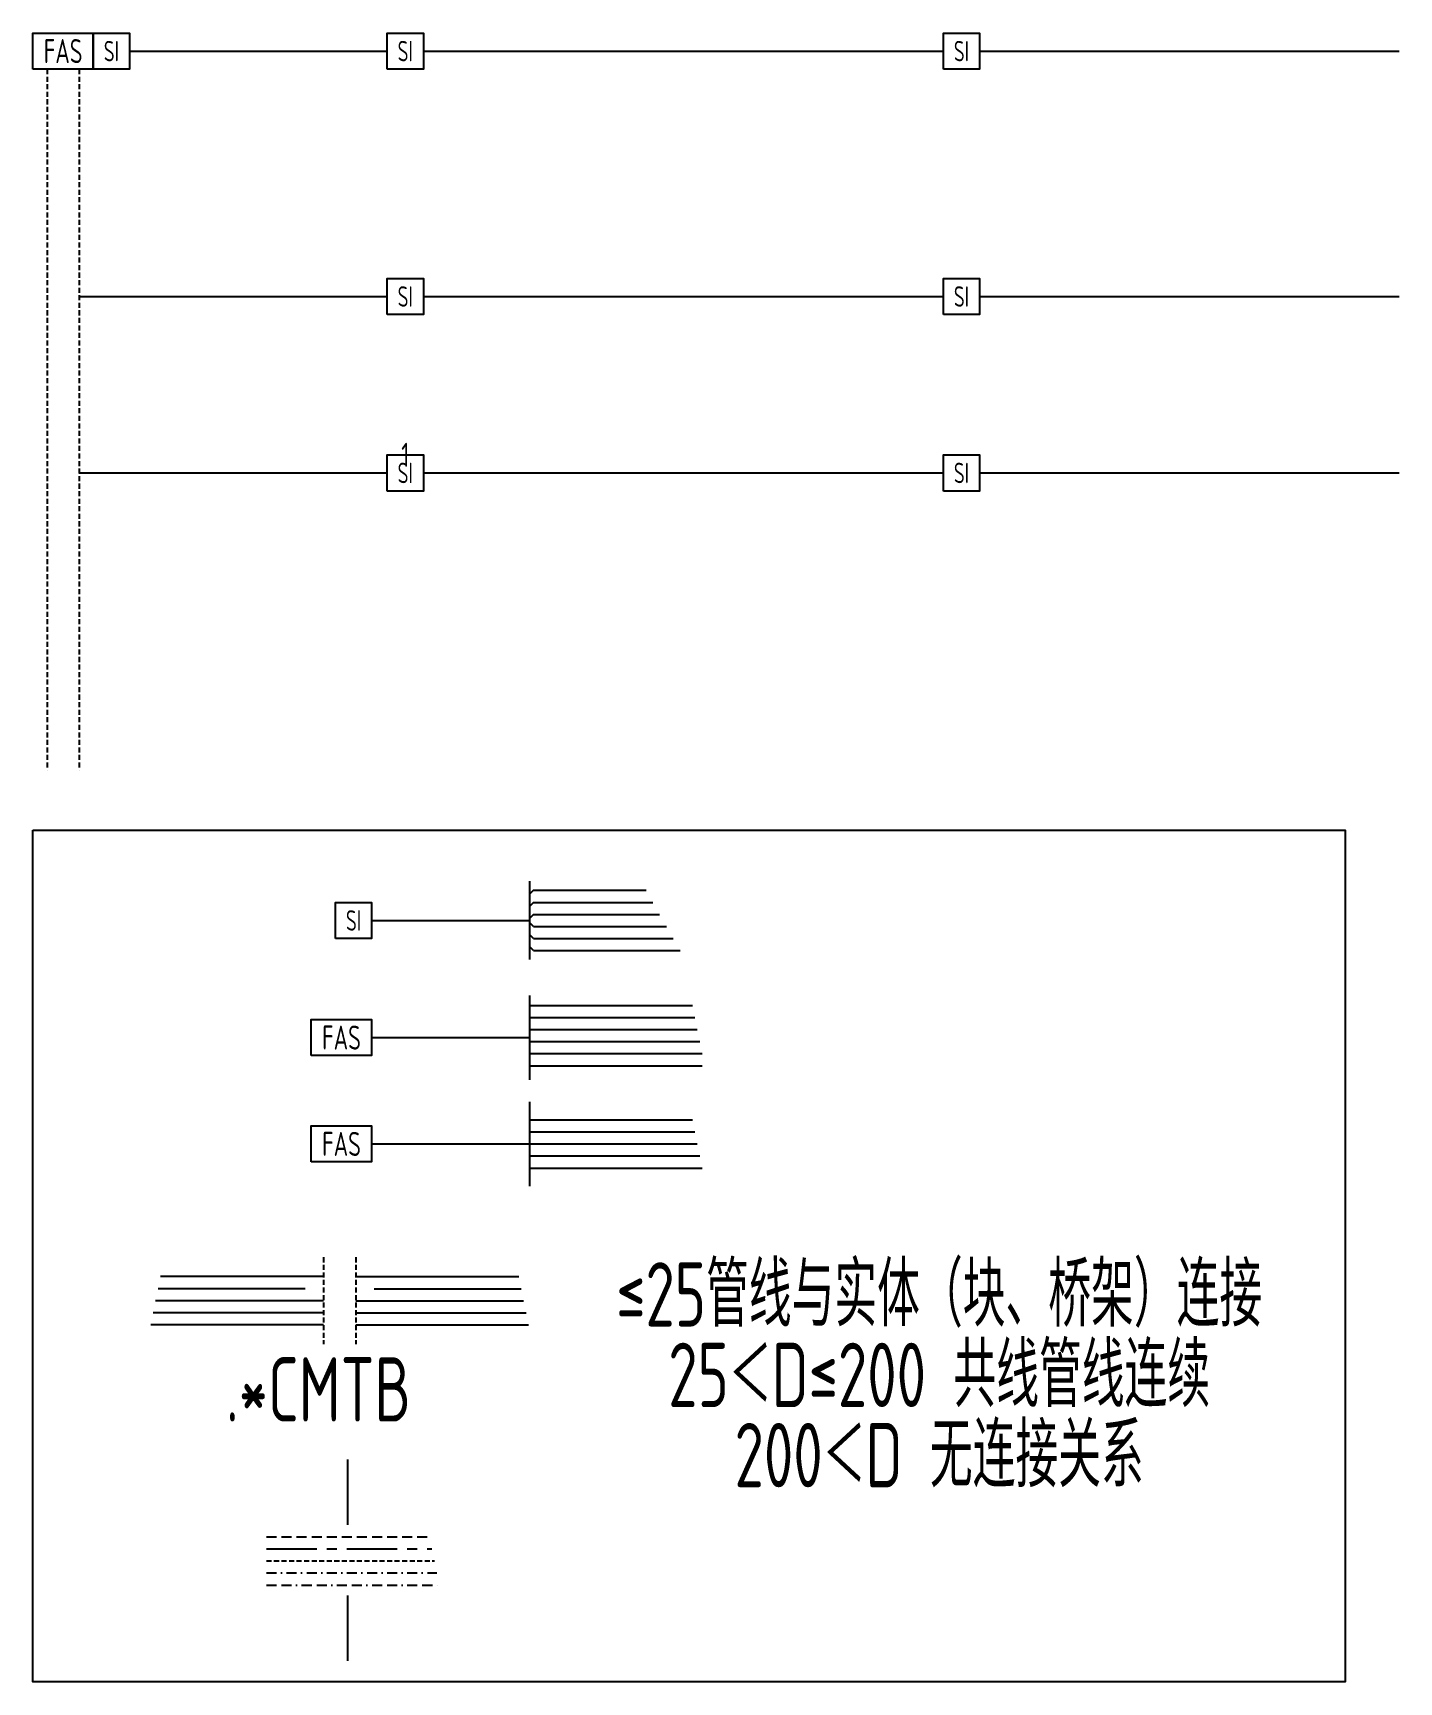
# Model space of a CAD drawing. Header units: millimetres. Extents: x -610917 to 349982, y -134386 to 298175.
# Drawn here: x -129429 to -112443, y 163821 to 184335 of the extents above; entities that cross this region are included whole.
import ezdxf
from ezdxf.enums import TextEntityAlignment as Align

# ---------------------------------------------------------------- set-up
doc = ezdxf.new("R2010")
doc.units = ezdxf.units.MM
doc.header["$LTSCALE"] = 500
doc.header["$MEASUREMENT"] = 0
for name, pattern in [('BORDER2', [0.875, 0.25, -0.125, 0.25, -0.125, 0, -0.125]), ('CENTER', [2, 1.25, -0.25, 0.25, -0.25]), ('DASHDOT2', [0.5, 0.25, -0.125, 0, -0.125]), ('HIDDEN', [0.375, 0.25, -0.125]), ('HIDDEN2', [0.1875, 0.125, -0.0625])]:
    doc.linetypes.add(name, pattern=pattern)
doc.layers.get('0').update_dxf_attribs({"linetype": 'CONTINUOUS'})
for name, color, linetype in [('E-EFPS-WIRE', 1, 'BORDER2'), ('E-FAS-DEVC', 3, 'CONTINUOUS'), ('E-FAS-EQPM', 2, 'CONTINUOUS'), ('E-FAS-WIRE', 4, 'CONTINUOUS'), ('E-FAS-WIRE2', 1, 'CENTER'), ('E-FAS-WIRE5', 4, 'HIDDEN'), ('E-FAS-WIRE6', 6, 'HIDDEN2'), ('E-FAS-WIRE7', 2, 'DASHDOT2'), ('E-TELE-CMTBX', 3, 'HIDDEN2'), ('E-UNIV-EL', 140, 'CONTINUOUS'), ('E-UNIV-NOTE', 6, 'CONTINUOUS'), ('说明', 7, 'CONTINUOUS')]:
    doc.layers.add(name, color=color, linetype=linetype)
doc.layers.add('E-FAS-NUMB', color=6, linetype='CONTINUOUS', plot=False)
doc.styles.add('TH-STYLE3', font='tssdeng.shx', dxfattribs={"width": 0.7, "bigfont": 'tssdchn.shx'})

msp = doc.modelspace()

# ---------------------------------------------------------------- texts
at = {"layer": 'E-FAS-NUMB', "style": 'TH-STYLE3', "width": 0.7}
msp.add_text('1', height=300, dxfattribs=at).set_placement((-124800, 179087), align=Align.MIDDLE)
at = {"layer": 'E-UNIV-NOTE', "style": 'TH-STYLE3', "width": 0.7}
for s, p in [('≤25管线与实体（块、桥架）连接', (-118161, 168684)), ('25＜D≤200 共线管线连续', (-118161, 167684)), ('.*CMTB', (-125878, 167463)), ('200＜D 无连接关系', (-118161, 166684))]:
    msp.add_text(s, height=800, dxfattribs=at).set_placement(p, align=Align.MIDDLE)

# ---------------------------------------------------------------- blocks, each defined once
blk = doc.blocks.new('E-BFAS010')
blk.add_lwpolyline([(-2.5, -1.5), (-2.5, 1.5), (2.5, 1.5), (2.5, -1.5)], close=True)
at = {"layer": 'E-UNIV-EL', "style": 'TH-STYLE3', "width": 0.7}
blk.add_attdef('BOX', text='', height=2, dxfattribs=at).set_placement((0, 0), align=Align.MIDDLE)
blk = doc.blocks.new('E-BFAS540')
blk.add_lwpolyline([(-1.5, -1.5), (-1.5, 1.5), (1.5, 1.5), (1.5, -1.5)], close=True)
at = {"layer": 'E-UNIV-EL', "style": 'TH-STYLE3', "width": 0.7}
blk.add_attdef('F', text='', height=1.7, dxfattribs=at).set_placement((0, 0), align=Align.MIDDLE)

# ---------------------------------------------------------------- linework, layer by layer
at = {"layer": 'E-EFPS-WIRE'}
msp.add_line((-126526, 165027), (-124378, 165027), dxfattribs=at)
at = {"layer": 'E-FAS-WIRE'}
for p, q in [((-123257, 173782), (-123257, 172807)), ((-123207, 173670), (-123257, 173620)), ((-123207, 173670), (-121806, 173670)), ((-123207, 173520), (-123257, 173470)), ((-123207, 173370), (-123257, 173320)), ((-123207, 173520), (-121721, 173520)), ((-123207, 173370), (-121637, 173370)), ((-125218, 173295), (-123257, 173295)), ((-123207, 173220), (-123257, 173270)), ((-123207, 173220), (-121552, 173220)), ((-123207, 173070), (-123257, 173120)), ((-123207, 172920), (-123257, 172970)), ((-123207, 173070), (-121468, 173070)), ((-123207, 172920), (-121383, 172920)), ((-123257, 172363), (-123257, 171313)), ((-123257, 172238), (-121230, 172238)), ((-123257, 172088), (-121200, 172088)), ((-123257, 171938), (-121169, 171938)), ((-125218, 171838), (-123257, 171838)), ((-123257, 171788), (-121139, 171788)), ((-123257, 171638), (-121109, 171638)), ((-123257, 171488), (-121109, 171488)), ((-123257, 171040), (-123257, 169990)), ((-123257, 170815), (-121230, 170815)), ((-125218, 170515), (-123257, 170515)), ((-123257, 170665), (-121200, 170665)), ((-123257, 170515), (-121169, 170515)), ((-123257, 170365), (-121139, 170365)), ((-123257, 170215), (-121109, 170215)), ((-125816, 168864), (-127843, 168864)), ((-125416, 168864), (-123388, 168864)), ((-126045, 168714), (-127873, 168714)), ((-125185, 168714), (-123358, 168714)), ((-125816, 168564), (-127904, 168564)), ((-125416, 168564), (-123328, 168564)), ((-125816, 168264), (-127964, 168264)), ((-125816, 168414), (-127934, 168414)), ((-125416, 168414), (-123297, 168414)), ((-125416, 168264), (-123267, 168264))]:
    msp.add_line(p, q, dxfattribs=at)
for points in [[(-125520, 166588), (-125520, 165776)], [(-125520, 164897), (-125520, 164086)]]:
    msp.add_lwpolyline(points, dxfattribs=at)
at = {"layer": 'E-FAS-WIRE2'}
msp.add_line((-126526, 165477), (-124468, 165477), dxfattribs=at)
at = {"layer": 'E-FAS-WIRE5'}
msp.add_line((-126526, 165627), (-124499, 165627), dxfattribs=at)
at = {"layer": 'E-FAS-WIRE6'}
msp.add_line((-126526, 165327), (-124438, 165327), dxfattribs=at)
at = {"layer": 'E-FAS-WIRE7'}
msp.add_line((-126526, 165177), (-124408, 165177), dxfattribs=at)
at = {"layer": 'E-TELE-CMTBX'}
for p, q in [((-129254, 183885), (-129254, 175166)), ((-128854, 183885), (-128854, 175166)), ((-125816, 169104), (-125816, 168024)), ((-125416, 169104), (-125416, 168024))]:
    msp.add_line(p, q, dxfattribs=at)
at = {"layer": '说明'}
for points in [[(-128229, 184110), (-125025, 184110)], [(-124575, 184110), (-118109, 184110)], [(-117659, 184110), (-112443, 184110)], [(-128854, 181057), (-125025, 181057)], [(-124575, 181057), (-118109, 181057)], [(-117659, 181057), (-112443, 181057)], [(-128854, 178862), (-125025, 178862)], [(-124575, 178862), (-118109, 178862)], [(-117659, 178862), (-112443, 178862)]]:
    msp.add_lwpolyline(points, dxfattribs=at)
msp.add_lwpolyline([(-129429, 174418), (-113114, 174418), (-113114, 163821), (-129429, 163821)], close=True, dxfattribs=at)

# ---------------------------------------------------------------- block references
at = {"layer": 'E-FAS-DEVC', "xscale": 150, "yscale": 150, "zscale": 150}
for p in [(-128454, 184110), (-124800, 184110), (-117884, 184110), (-124800, 181057), (-117884, 181057), (-124800, 178862), (-117884, 178862), (-125443, 173295)]:
    msp.add_blockref('E-BFAS540', p, dxfattribs=at).add_auto_attribs({'F': 'SI'})
at = {"layer": 'E-FAS-EQPM', "xscale": 150, "yscale": 150, "zscale": 150}
for p in [(-129054, 184110), (-125593, 171838), (-125593, 170515)]:
    msp.add_blockref('E-BFAS010', p, dxfattribs=at).add_auto_attribs({'BOX': 'FAS'})

msp.set_redraw_order([(e.dxf.handle, doc.entitydb.next_handle()) for e in msp.query("TEXT MTEXT ATTDEF DIMENSION ARC_DIMENSION")])  # texts and dimensions are drawn at this point

doc.saveas('drawing.dxf')
